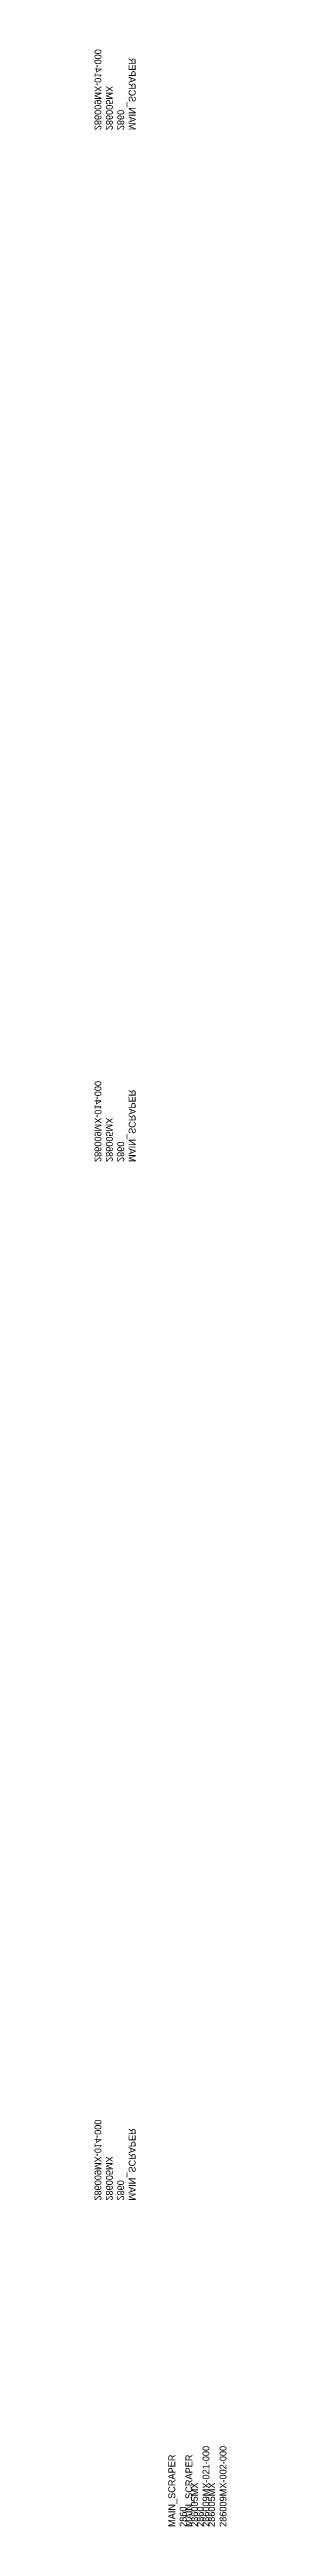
# Model space of a CAD drawing. Header units: millimetres. Extents: x 32072 to 32890, y 14147 to 25940.
# Drawn here: x 32697 to 32890, y 14289 to 17902 of the extents above; entities that cross this region are included whole.
import ezdxf

# ---------------------------------------------------------------- set-up
doc = ezdxf.new("R2010")
doc.units = ezdxf.units.MM
doc.layers.add('286009MX', color=42, linetype='Continuous')

# ---------------------------------------------------------------- blocks, each defined once
blk = doc.blocks.new('286009MX-014-000')
at = {"flags": 4}
for tag, p in [('AREA_NAME', (0, 0)), ('AREA_NUMBER', (0, -16.7)), ('ASSEMBLY_DRAWING', (0, -33.3)), ('COMPONENT_TAG', (0, -50))]:
    blk.add_attdef(tag, p, '', height=10, dxfattribs=at)
blk = doc.blocks.new('286009MX-021-000')
at = {"flags": 4}
for tag, p in [('ASSEMBLY_DRAWING', (33.3, 0)), ('COMPONENT_TAG', (50, 0)), ('AREA_NAME', (0, 0)), ('AREA_NUMBER', (16.7, 0))]:
    blk.add_attdef(tag, p, '', height=10, rotation=90, dxfattribs=at)
blk = doc.blocks.new('286009MX-002-000')
at = {"flags": 4}
for tag, p in [('AREA_NAME', (0, 0)), ('AREA_NUMBER', (0, -16.7)), ('ASSEMBLY_DRAWING', (0, -33.3)), ('COMPONENT_TAG', (0, -50))]:
    blk.add_attdef(tag, p, '', height=10, dxfattribs=at)

msp = doc.modelspace()

# ---------------------------------------------------------------- block references
at = {"layer": '286009MX'}
ref = msp.add_blockref('286009MX-014-000', (32747, 17784.5, 8112), dxfattribs=dict(at, xscale=-1, rotation=270))
ref.add_attrib('COMPONENT_TAG', '286009MX-014-000', (32697, 17784.5, 8112), dxfattribs={"layer": '0', "height": 10, "rotation": 270, "text_generation_flag": 2})
ref.add_attrib('ASSEMBLY_DRAWING', '286005MX', (32713.7, 17784.5, 8112), dxfattribs={"layer": '0', "height": 10, "rotation": 270, "text_generation_flag": 2})
ref.add_attrib('AREA_NUMBER', '2860', (32730.3, 17784.5, 8112), dxfattribs={"layer": '0', "height": 10, "rotation": 270, "text_generation_flag": 2})
ref.add_attrib('AREA_NAME', 'MAIN_SCRAPER', (32747, 17784.5, 8112), dxfattribs={"layer": '0', "height": 10, "rotation": 270, "text_generation_flag": 2})
ref = msp.add_blockref('286009MX-014-000', (32747, 16279.5, 8112), dxfattribs=dict(at, xscale=-1, rotation=270))
ref.add_attrib('COMPONENT_TAG', '286009MX-014-000', (32697, 16279.5, 8112), dxfattribs={"layer": '0', "height": 10, "rotation": 270, "text_generation_flag": 2})
ref.add_attrib('ASSEMBLY_DRAWING', '286005MX', (32713.7, 16279.5, 8112), dxfattribs={"layer": '0', "height": 10, "rotation": 270, "text_generation_flag": 2})
ref.add_attrib('AREA_NUMBER', '2860', (32730.3, 16279.5, 8112), dxfattribs={"layer": '0', "height": 10, "rotation": 270, "text_generation_flag": 2})
ref.add_attrib('AREA_NAME', 'MAIN_SCRAPER', (32747, 16279.5, 8112), dxfattribs={"layer": '0', "height": 10, "rotation": 270, "text_generation_flag": 2})
ref = msp.add_blockref('286009MX-014-000', (32747, 14764.5, 8112), dxfattribs=dict(at, xscale=-1, rotation=270))
ref.add_attrib('COMPONENT_TAG', '286009MX-014-000', (32697, 14764.5, 8112), dxfattribs={"layer": '0', "height": 10, "rotation": 270, "text_generation_flag": 2})
ref.add_attrib('ASSEMBLY_DRAWING', '286005MX', (32713.7, 14764.5, 8112), dxfattribs={"layer": '0', "height": 10, "rotation": 270, "text_generation_flag": 2})
ref.add_attrib('AREA_NUMBER', '2860', (32730.3, 14764.5, 8112), dxfattribs={"layer": '0', "height": 10, "rotation": 270, "text_generation_flag": 2})
ref.add_attrib('AREA_NAME', 'MAIN_SCRAPER', (32747, 14764.5, 8112), dxfattribs={"layer": '0', "height": 10, "rotation": 270, "text_generation_flag": 2})
ref = msp.add_blockref('286009MX-021-000', (32815, 14288.5, 7980), dxfattribs=at)
ref.add_attrib('COMPONENT_TAG', '286009MX-021-000', (32865, 14288.5, 7980), dxfattribs={"layer": '0', "height": 10, "rotation": 90})
ref.add_attrib('ASSEMBLY_DRAWING', '286005MX', (32848.3, 14288.5, 7980), dxfattribs={"layer": '0', "height": 10, "rotation": 90})
ref.add_attrib('AREA_NAME', 'MAIN_SCRAPER', (32815, 14288.5, 7980), dxfattribs={"layer": '0', "height": 10, "rotation": 90})
ref.add_attrib('AREA_NUMBER', '2860', (32831.7, 14288.5, 7980), dxfattribs={"layer": '0', "height": 10, "rotation": 90})
ref = msp.add_blockref('286009MX-002-000', (32840, 14288.5, 8035), dxfattribs=dict(at, rotation=90))
ref.add_attrib('COMPONENT_TAG', '286009MX-002-000', (32890, 14288.5, 8035), dxfattribs={"layer": '0', "height": 10, "rotation": 90})
ref.add_attrib('ASSEMBLY_DRAWING', '286005MX', (32873.3, 14288.5, 8035), dxfattribs={"layer": '0', "height": 10, "rotation": 90})
ref.add_attrib('AREA_NAME', 'MAIN_SCRAPER', (32840, 14288.5, 8035), dxfattribs={"layer": '0', "height": 10, "rotation": 90})
ref.add_attrib('AREA_NUMBER', '2860', (32856.7, 14288.5, 8035), dxfattribs={"layer": '0', "height": 10, "rotation": 90})

doc.saveas('drawing.dxf')
